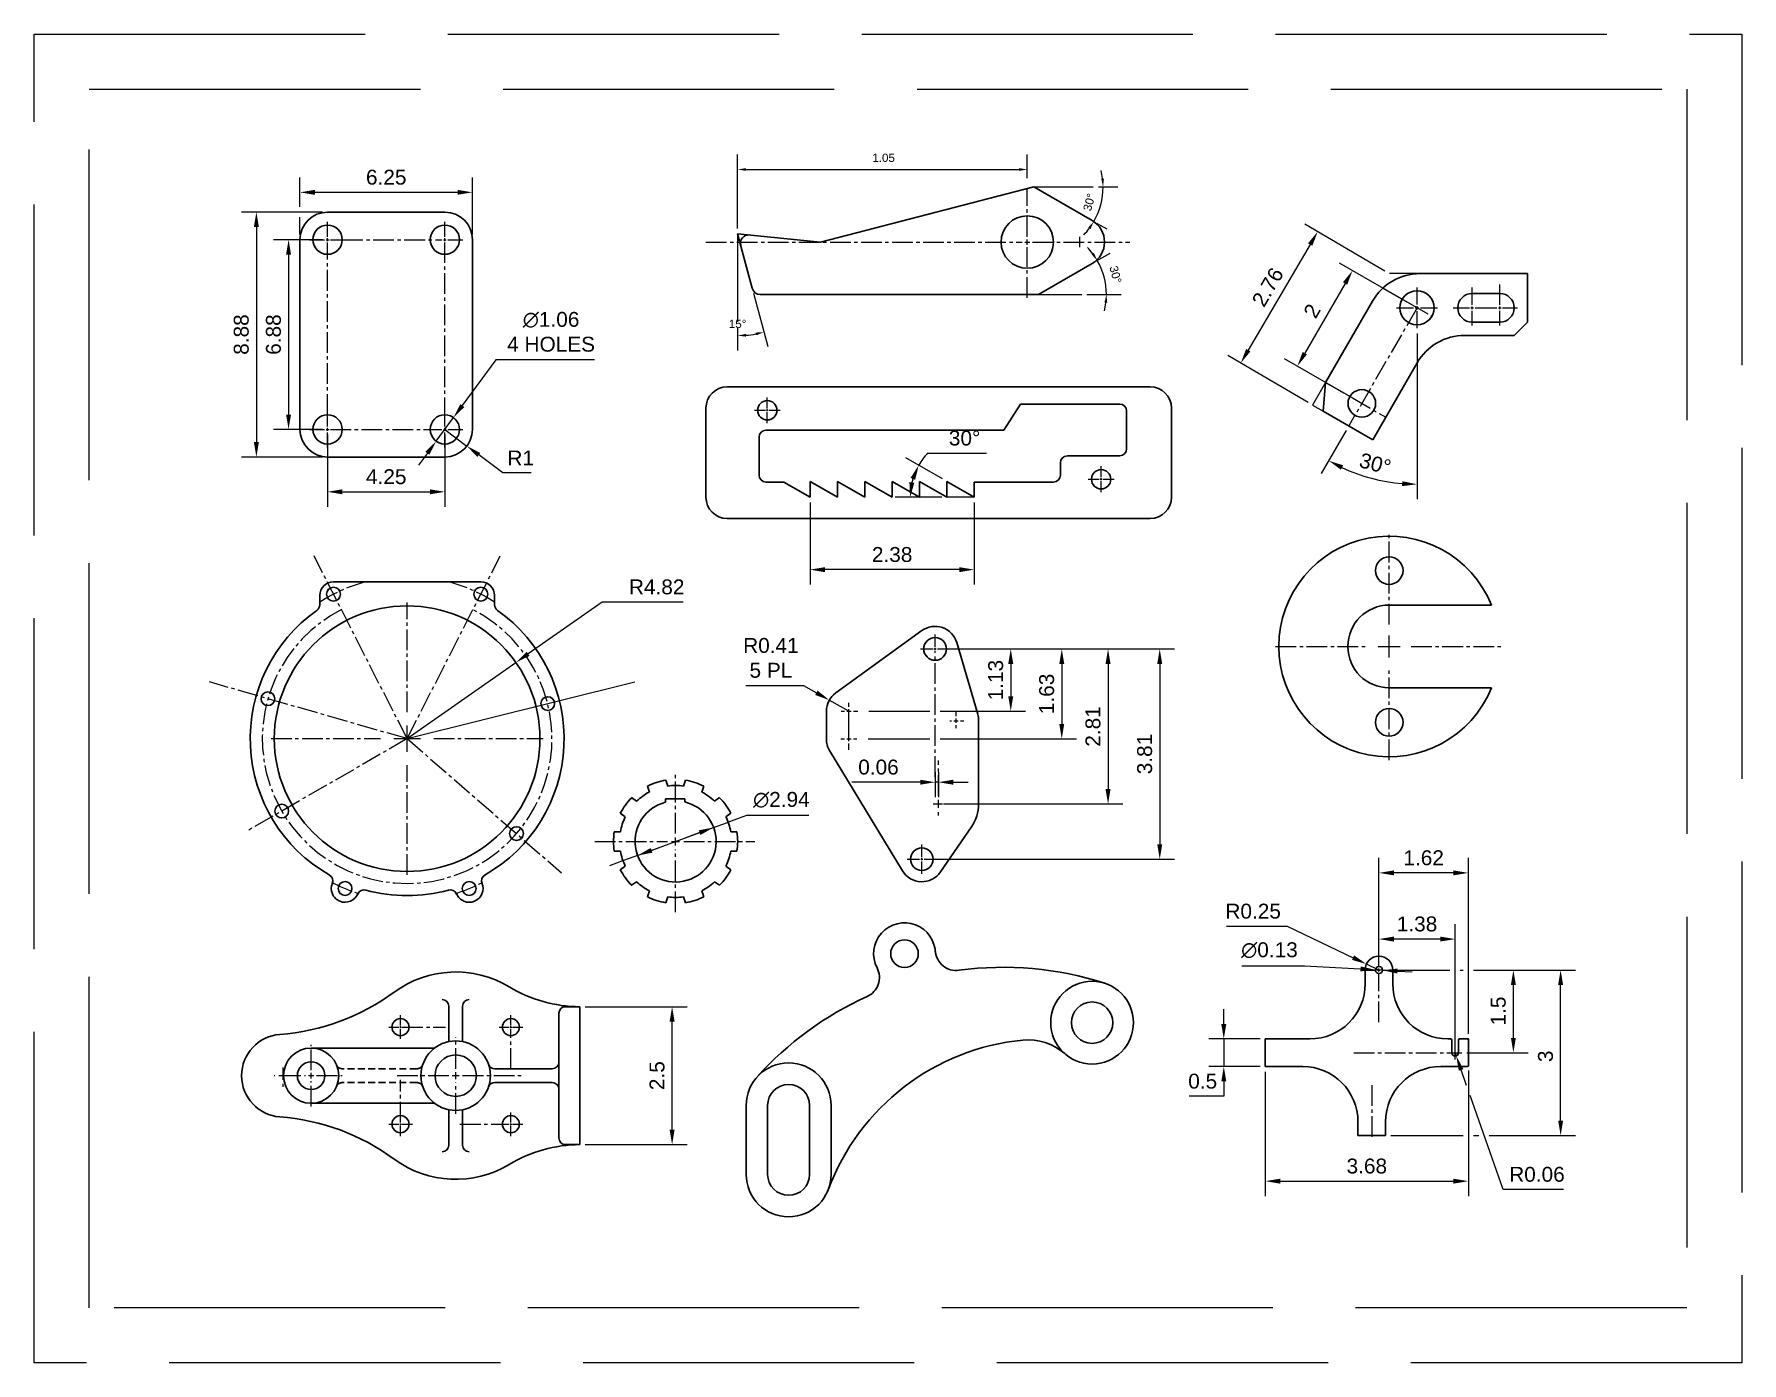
# Model space of a CAD drawing. Header units: millimetres. Extents: x -279.3 to -217.4, y 682.8 to 730.9.
import ezdxf

# ---------------------------------------------------------------- set-up
doc = ezdxf.new("R2010")
doc.units = ezdxf.units.MM
doc.header["$MEASUREMENT"] = 0
for name, pattern in [('ACAD_ISO02W100', [15, 12, -3]), ('CENTER2', [1.125, 0.75, -0.125, 0.125, -0.125]), ('DASHED2', [0.375, 0.25, -0.125])]:
    doc.linetypes.add(name, pattern=pattern)
doc.styles.get("Standard").update_dxf_attribs({"font": 'arial.ttf'})
doc.dimstyles.get("Standard").update_dxf_attribs({"dimscale": 3, "dimtxt": 0.18, "dimasz": 0.18, "dimexe": 0.18, "dimexo": 0.0625, "dimgap": 0.09, "dimtad": 1, "dimtoh": 1, "dimdsep": 46, "dimtxsty": 'Standard', "dimcen": 0.09, "dimadec": 0, "dimazin": 0, "dimtfac": 1, "dimtmove": 0, "dimatfit": 3, "dimfxl": 1, "dimtolj": 1, "dimtzin": 0, "dimarcsym": 0})

msp = doc.modelspace()

# ---------------------------------------------------------------- blocks, each defined once
blk = doc.blocks.new('*U1')
at = {"color": 0, "linetype": 'CENTER2', "transparency": 16777216}
for p, q in [((0, 0.1062), (0, 0.651)), ((-3.719, 0), (-0.1062, 0)), ((0.1062, 0), (0.651, 0)), ((0, -6.469), (0, -0.1062))]:
    blk.add_line(p, q, dxfattribs=at)
at = {"color": 0, "linetype": 'Continuous', "transparency": 16777216}
for p, q in [((-0.0531, 0), (0.0531, 0)), ((0, -0.0531), (0, 0.0531))]:
    blk.add_line(p, q, dxfattribs=at)
blk = doc.blocks.new('*U2')
at = {"color": 0, "linetype": 'CENTER2', "transparency": 16777216}
for p, q in [((0, 0.1062), (0, 0.651)), ((-0.651, 0), (-0.1062, 0)), ((0.1062, 0), (0.651, 0)), ((0, -6.349), (0, -0.1062))]:
    blk.add_line(p, q, dxfattribs=at)
at = {"color": 0, "linetype": 'Continuous', "transparency": 16777216}
for p, q in [((-0.0531, 0), (0.0531, 0)), ((0, -0.0531), (0, 0.0531))]:
    blk.add_line(p, q, dxfattribs=at)
blk = doc.blocks.new('*U3')
at = {"color": 0, "linetype": 'CENTER2', "transparency": 16777216}
for p, q in [((0, 0.1062), (0, 0.651)), ((-0.651, 0), (-0.1062, 0)), ((0.1062, 0), (3.719, 0)), ((0, -0.651), (0, -0.1062))]:
    blk.add_line(p, q, dxfattribs=at)
at = {"color": 0, "linetype": 'Continuous', "transparency": 16777216}
for p, q in [((-0.0531, 0), (0.0531, 0)), ((0, -0.0531), (0, 0.0531))]:
    blk.add_line(p, q, dxfattribs=at)
blk = doc.blocks.new('*U4')
at = {"color": 0, "linetype": 'CENTER2', "transparency": 16777216}
for p, q in [((0, 0.1062), (0, 0.651)), ((-0.651, 0), (-0.1062, 0)), ((0.1062, 0), (0.651, 0)), ((0, -0.651), (0, -0.1062))]:
    blk.add_line(p, q, dxfattribs=at)
at = {"color": 0, "linetype": 'Continuous', "transparency": 16777216}
for p, q in [((-0.0531, 0), (0.0531, 0)), ((0, -0.0531), (0, 0.0531))]:
    blk.add_line(p, q, dxfattribs=at)
blk = doc.blocks.new('*D5')
at = {"color": 0, "lineweight": -2, "transparency": 16777216}
for p, q in [((-269.683, 724.675), (-269.683, 725.744)), ((-263.433, 723.675), (-263.433, 725.744)), ((-269.143, 725.204), (-263.973, 725.204)), ((-269.683, 723.675), (-269.683, 724.3))]:
    blk.add_line(p, q, dxfattribs=at)
at = {"color": 0, "transparency": 16777216}
for points in [[(-269.143, 725.294), (-269.143, 725.114), (-269.683, 725.204)], [(-263.973, 725.294), (-263.973, 725.114), (-263.433, 725.204)]]:
    blk.add_solid(points, dxfattribs=at)
at = {"layer": 'Defpoints', "color": 0, "transparency": 16777216}
for p in [(-263.433, 725.204), (-269.683, 723.487), (-263.433, 723.487)]:
    blk.add_point(p, dxfattribs=at)
at = {"color": 0, "transparency": 16777216, "insert": (-266.558, 725.75), "char_height": 0.54, "attachment_point": 5}
blk.add_mtext('\\A1;6.25', dxfattribs=at)
blk = doc.blocks.new('*D6')
at = {"color": 0, "lineweight": -2, "transparency": 16777216}
for p, q in [((-268.87, 724.487), (-271.804, 724.487)), ((-271.264, 723.947), (-271.264, 716.147)), ((-268.87, 715.607), (-271.804, 715.607))]:
    blk.add_line(p, q, dxfattribs=at)
at = {"color": 0, "transparency": 16777216}
for points in [[(-271.354, 723.947), (-271.174, 723.947), (-271.264, 724.487)], [(-271.354, 716.147), (-271.174, 716.147), (-271.264, 715.607)]]:
    blk.add_solid(points, dxfattribs=at)
at = {"layer": 'Defpoints', "color": 0, "transparency": 16777216}
for p in [(-268.683, 724.487), (-271.264, 715.607), (-268.683, 715.607)]:
    blk.add_point(p, dxfattribs=at)
at = {"color": 0, "transparency": 16777216, "insert": (-271.81, 720.047), "char_height": 0.54, "attachment_point": 5, "rotation": 90}
blk.add_mtext('\\A1;8.88', dxfattribs=at)
blk = doc.blocks.new('*D7')
at = {"color": 0, "lineweight": -2, "transparency": 16777216}
for p, q in [((-268.87, 723.487), (-270.638, 723.487)), ((-270.098, 722.947), (-270.098, 717.147)), ((-268.87, 716.607), (-270.638, 716.607))]:
    blk.add_line(p, q, dxfattribs=at)
at = {"color": 0, "transparency": 16777216}
for points in [[(-270.188, 722.947), (-270.008, 722.947), (-270.098, 723.487)], [(-270.188, 717.147), (-270.008, 717.147), (-270.098, 716.607)]]:
    blk.add_solid(points, dxfattribs=at)
at = {"layer": 'Defpoints', "color": 0, "transparency": 16777216}
for p in [(-268.683, 723.487), (-270.098, 716.607), (-268.683, 716.607)]:
    blk.add_point(p, dxfattribs=at)
at = {"color": 0, "transparency": 16777216, "insert": (-270.644, 720.047), "char_height": 0.54, "attachment_point": 5, "rotation": 90}
blk.add_mtext('\\A1;6.88', dxfattribs=at)
blk = doc.blocks.new('*D8')
at = {"color": 0, "lineweight": -2, "transparency": 16777216}
for p, q in [((-268.683, 716.42), (-268.683, 713.806)), ((-264.433, 716.42), (-264.433, 713.806)), ((-268.143, 714.346), (-264.973, 714.346))]:
    blk.add_line(p, q, dxfattribs=at)
at = {"color": 0, "transparency": 16777216}
for points in [[(-268.143, 714.436), (-268.143, 714.256), (-268.683, 714.346)], [(-264.973, 714.436), (-264.973, 714.256), (-264.433, 714.346)]]:
    blk.add_solid(points, dxfattribs=at)
at = {"layer": 'Defpoints', "color": 0, "transparency": 16777216}
for p in [(-268.683, 716.607), (-264.433, 716.607), (-264.433, 714.346)]:
    blk.add_point(p, dxfattribs=at)
at = {"color": 0, "transparency": 16777216, "insert": (-266.558, 714.891), "char_height": 0.54, "attachment_point": 5}
blk.add_mtext('\\A1;4.25', dxfattribs=at)
blk = doc.blocks.new('*D9')
at = {"color": 0, "lineweight": -2, "transparency": 16777216}
for p, q in [((-262.58, 719.135), (-263.8, 717.471)), ((-259.013, 719.135), (-262.58, 719.135)), ((-264.747, 716.179), (-264.119, 717.035)), ((-265.066, 715.743), (-265.385, 715.308))]:
    blk.add_line(p, q, dxfattribs=at)
at = {"color": 0, "transparency": 16777216}
for points in [[(-263.872, 717.524), (-263.727, 717.418), (-264.119, 717.035)], [(-265.139, 715.797), (-264.994, 715.69), (-264.747, 716.179)]]:
    blk.add_solid(points, dxfattribs=at)
at = {"layer": 'Defpoints', "color": 0, "transparency": 16777216}
for p in [(-264.119, 717.035), (-264.747, 716.179)]:
    blk.add_point(p, dxfattribs=at)
at = {"color": 0, "transparency": 16777216, "insert": (-260.582, 720.144), "char_height": 0.54, "attachment_point": 5}
blk.add_mtext('\\A1;∅1.06\\P4 HOLES', dxfattribs=at)
blk = doc.blocks.new('*D10')
at = {"color": 0, "lineweight": -2, "transparency": 16777216}
for p, q in [((-264.433, 716.607), (-263.634, 716.006)), ((-262.337, 715.032), (-263.202, 715.682)), ((-261.3, 715.032), (-262.337, 715.032))]:
    blk.add_line(p, q, dxfattribs=at)
at = {"color": 0, "transparency": 16777216}
blk.add_solid([(-263.148, 715.754), (-263.256, 715.61), (-263.634, 716.006)], dxfattribs=at)
at = {"layer": 'Defpoints', "color": 0, "transparency": 16777216}
for p in [(-264.433, 716.607), (-263.634, 716.006)]:
    blk.add_point(p, dxfattribs=at)
at = {"color": 0, "transparency": 16777216, "insert": (-261.683, 715.573), "char_height": 0.54, "attachment_point": 5}
blk.add_mtext('\\A1;R1', dxfattribs=at)
blk = doc.blocks.new('*U11')
at = {"color": 0, "linetype": 'CENTER2', "transparency": 16777216}
for p, q in [((0, 0.19), (0, 1.931)), ((-11.651, 0), (-0.19, 0)), ((0.19, 0), (3.716, 0)), ((0, -2.02), (0, -0.19))]:
    blk.add_line(p, q, dxfattribs=at)
at = {"color": 0, "linetype": 'Continuous', "transparency": 16777216}
for p, q in [((-0.095, 0), (0.095, 0)), ((0, -0.095), (0, 0.095))]:
    blk.add_line(p, q, dxfattribs=at)
blk = doc.blocks.new('*D12')
at = {"color": 0, "lineweight": -2, "ltscale": 0.1, "transparency": 16777216}
for p, q in [((-253.821, 723.889), (-253.821, 726.572)), ((-243.321, 725.723), (-243.321, 726.572)), ((-253.521, 726.032), (-243.621, 726.032))]:
    blk.add_line(p, q, dxfattribs=at)
at = {"color": 0, "ltscale": 0.1, "transparency": 16777216}
for points in [[(-253.521, 726.082), (-253.521, 725.982), (-253.821, 726.032)], [(-243.621, 726.082), (-243.621, 725.982), (-243.321, 726.032)]]:
    blk.add_solid(points, dxfattribs=at)
at = {"layer": 'Defpoints', "color": 0, "ltscale": 0.1, "transparency": 16777216}
for p in [(-243.321, 726.032), (-243.321, 725.536), (-253.821, 723.701)]:
    blk.add_point(p, dxfattribs=at)
at = {"color": 0, "ltscale": 0.1, "transparency": 16777216, "insert": (-248.53, 726.455), "char_height": 0.3, "attachment_point": 5}
blk.add_mtext('\\A1;1.05', dxfattribs=at)
blk = doc.blocks.new('*D13')
at = {"color": 0, "lineweight": -2, "ltscale": 0.1, "transparency": 16777216}
for p, q in [((-253.243, 721.543), (-252.726, 719.614)), ((-253.821, 720.321), (-253.821, 719.469))]:
    blk.add_line(p, q, dxfattribs=at)
blk.add_arc((-253.821, 723.701), 3.692, 274.65682, 280.34318, dxfattribs=at)
at = {"color": 0, "ltscale": 0.1, "transparency": 16777216}
for points in [[(-253.519, 719.972), (-253.523, 720.072), (-253.821, 720.009)], [(-253.169, 720.118), (-253.147, 720.021), (-252.865, 720.135)]]:
    blk.add_solid(points, dxfattribs=at)
at = {"layer": 'Defpoints', "color": 0, "ltscale": 0.1, "transparency": 16777216}
for p in [(-253.821, 723.701), (-253.821, 723.701), (-253.291, 721.724), (-253.821, 720.509), (-253.18, 720.065)]:
    blk.add_point(p, dxfattribs=at)
at = {"color": 0, "ltscale": 0.1, "transparency": 16777216, "insert": (-253.821, 720.433), "char_height": 0.3, "attachment_point": 5}
blk.add_mtext('\\A1;15°', dxfattribs=at)
blk = doc.blocks.new('*U14')
at = {"color": 0, "linetype": 'CENTER2', "transparency": 16777216}
for p, q in [((-0.53, 0), (-0.082, 0)), ((0, 0.082), (0, 0.53)), ((0.082, 0), (0.53, 0)), ((0, -4.642), (0, -0.082))]:
    blk.add_line(p, q, dxfattribs=at)
at = {"color": 0, "linetype": 'Continuous', "transparency": 16777216}
for p, q in [((-0.041, 0), (0.041, 0)), ((0, -0.041), (0, 0.041))]:
    blk.add_line(p, q, dxfattribs=at)
blk = doc.blocks.new('*U15')
at = {"color": 0, "linetype": 'CENTER2', "transparency": 16777216}
for p, q in [((-0.53, 0), (-0.082, 0)), ((0, 0.082), (0, 0.53)), ((0.082, 0), (0.53, 0)), ((0, -0.53), (0, -0.082))]:
    blk.add_line(p, q, dxfattribs=at)
at = {"color": 0, "linetype": 'Continuous', "transparency": 16777216}
for p, q in [((-0.041, 0), (0.041, 0)), ((0, -0.041), (0, 0.041))]:
    blk.add_line(p, q, dxfattribs=at)
blk = doc.blocks.new('*U16')
at = {"color": 0, "linetype": 'CENTER2', "transparency": 16777216}
for p, q in [((-0.287, 0), (-0.164, 0)), ((0, 0.164), (0, 0.303)), ((0.164, 0), (0.315, 0)), ((0, -0.94), (0, -0.164))]:
    blk.add_line(p, q, dxfattribs=at)
at = {"color": 0, "linetype": 'Continuous', "transparency": 16777216}
for p, q in [((-0.082, 0), (0.082, 0)), ((0, -0.082), (0, 0.082))]:
    blk.add_line(p, q, dxfattribs=at)
blk = doc.blocks.new('*U17')
at = {"color": 0, "linetype": 'CENTER2', "transparency": 16777216}
for p, q in [((0, 0.164), (0, 0.94)), ((-0.3, 0), (-0.164, 0)), ((0.164, 0), (0.279, 0)), ((0, -0.396), (0, -0.164))]:
    blk.add_line(p, q, dxfattribs=at)
at = {"color": 0, "linetype": 'Continuous', "transparency": 16777216}
for p, q in [((-0.082, 0), (0.082, 0)), ((0, -0.082), (0, 0.082))]:
    blk.add_line(p, q, dxfattribs=at)
blk = doc.blocks.new('*U18')
at = {"color": 0, "linetype": 'CENTER2', "transparency": 16777216}
for p, q in [((0, 0.292), (0, 1.58)), ((-0.193, 0), (-0.146, 0)), ((0.292, 0), (0.554, 0)), ((0, -0.418), (0, -0.292))]:
    blk.add_line(p, q, dxfattribs=at)
at = {"color": 0, "linetype": 'Continuous', "transparency": 16777216}
for p, q in [((-0.146, 0), (0.146, 0)), ((0, -0.146), (0, 0.146))]:
    blk.add_line(p, q, dxfattribs=at)
blk = doc.blocks.new('*U19')
at = {"color": 0, "linetype": 'CENTER2', "transparency": 16777216}
for p, q in [((-0.227, 0), (-0.164, 0)), ((0, 0.164), (0, 0.317)), ((0.164, 0), (0.286, 0)), ((0, -0.271), (0, -0.164))]:
    blk.add_line(p, q, dxfattribs=at)
at = {"color": 0, "linetype": 'Continuous', "transparency": 16777216}
for p, q in [((-0.082, 0), (0.082, 0)), ((0, -0.082), (0, 0.082))]:
    blk.add_line(p, q, dxfattribs=at)
blk = doc.blocks.new('*D20')
at = {"color": 0, "lineweight": -2, "transparency": 16777216}
for p, q in [((-247.204, 703.816), (-249.687, 703.816)), ((-246.664, 704.179), (-246.664, 703.276)), ((-246.544, 703.816), (-246.664, 703.816)), ((-246.544, 704.179), (-246.544, 703.276)), ((-246.004, 703.816), (-245.464, 703.816))]:
    blk.add_line(p, q, dxfattribs=at)
at = {"color": 0, "transparency": 16777216}
for points in [[(-247.204, 703.906), (-247.204, 703.726), (-246.664, 703.816)], [(-246.004, 703.906), (-246.004, 703.726), (-246.544, 703.816)]]:
    blk.add_solid(points, dxfattribs=at)
at = {"layer": 'Defpoints', "color": 0, "transparency": 16777216}
for p in [(-246.664, 704.367), (-246.664, 703.816), (-246.544, 704.367)]:
    blk.add_point(p, dxfattribs=at)
at = {"color": 0, "transparency": 16777216, "insert": (-248.715, 704.361), "char_height": 0.54, "attachment_point": 5}
blk.add_mtext('\\A1;0.06', dxfattribs=at)
blk = doc.blocks.new('*D21')
at = {"color": 0, "lineweight": -2, "transparency": 16777216}
for p, q in [((-253.522, 707.325), (-251.437, 707.325)), ((-251.437, 707.325), (-250.967, 707.059)), ((-249.784, 706.387), (-250.497, 706.792))]:
    blk.add_line(p, q, dxfattribs=at)
at = {"color": 0, "transparency": 16777216}
blk.add_solid([(-250.923, 707.137), (-251.011, 706.981), (-250.497, 706.792)], dxfattribs=at)
at = {"layer": 'Defpoints', "color": 0, "transparency": 16777216}
for p in [(-250.497, 706.792), (-249.784, 706.387)]:
    blk.add_point(p, dxfattribs=at)
at = {"color": 0, "transparency": 16777216, "insert": (-252.614, 708.321), "char_height": 0.54, "attachment_point": 5}
blk.add_mtext('\\A1;R0.41\\P5 PL', dxfattribs=at)
blk = doc.blocks.new('*D22')
at = {"color": 0, "lineweight": -2, "transparency": 16777216}
for p, q in [((-240.745, 725.401), (-240.035, 725.401)), ((-240.809, 724.087), (-240.443, 723.876))]:
    blk.add_line(p, q, dxfattribs=at)
for start, end in [(6.85045, 13.7009), (330, 0), (316.2991, 323.14955)]:
    blk.add_arc((-243.085, 725.401), 2.511, start, end, dxfattribs=at)
at = {"color": 0, "transparency": 16777216}
for points in [[(-240.543, 725.704), (-240.642, 725.698), (-240.575, 725.401)], [(-241.118, 723.923), (-241.034, 723.868), (-240.911, 724.146)]]:
    blk.add_solid(points, dxfattribs=at)
at = {"layer": 'Defpoints', "color": 0, "transparency": 16777216}
for p in [(-243.085, 725.401), (-243.085, 725.401), (-240.933, 725.401), (-240.613, 724.966), (-240.971, 724.181)]:
    blk.add_point(p, dxfattribs=at)
at = {"color": 0, "transparency": 16777216, "insert": (-241.074, 724.843), "char_height": 0.3, "attachment_point": 5, "rotation": 74.47375}
blk.add_mtext('\\A1;30°', dxfattribs=at)
blk = doc.blocks.new('*D23')
at = {"color": 0, "lineweight": -2, "transparency": 16777216}
for p, q in [((-240.809, 722.716), (-240.317, 723)), ((-241.163, 721.501), (-239.915, 721.501))]:
    blk.add_line(p, q, dxfattribs=at)
for start, end in [(37.00054, 44.00109), (0, 30), (345.99891, 352.99946)]:
    blk.add_arc((-242.912, 721.501), 2.457, start, end, dxfattribs=at)
at = {"color": 0, "transparency": 16777216}
for points in [[(-240.908, 723.008), (-240.992, 722.952), (-240.784, 722.73)], [(-240.523, 721.205), (-240.423, 721.199), (-240.455, 721.501)]]:
    blk.add_solid(points, dxfattribs=at)
at = {"layer": 'Defpoints', "color": 0, "transparency": 16777216}
for p in [(-240.971, 722.622), (-240.603, 722.342), (-242.912, 721.501), (-242.912, 721.501), (-241.35, 721.501)]:
    blk.add_point(p, dxfattribs=at)
at = {"color": 0, "transparency": 16777216, "insert": (-240.124, 722.224), "char_height": 0.3, "attachment_point": 5, "rotation": 284.52971}
blk.add_mtext('\\A1;30°', dxfattribs=at)
blk = doc.blocks.new('*D24')
at = {"color": 0, "lineweight": -2, "transparency": 16777216}
for p, q in [((-246.477, 708.647), (-243.381, 708.647)), ((-243.921, 708.107), (-243.921, 706.927)), ((-249.059, 706.387), (-246.852, 706.387)), ((-246.477, 706.387), (-243.381, 706.387))]:
    blk.add_line(p, q, dxfattribs=at)
at = {"color": 0, "transparency": 16777216}
for points in [[(-244.011, 708.107), (-243.831, 708.107), (-243.921, 708.647)], [(-244.011, 706.927), (-243.831, 706.927), (-243.921, 706.387)]]:
    blk.add_solid(points, dxfattribs=at)
at = {"layer": 'Defpoints', "color": 0, "transparency": 16777216}
for p in [(-246.664, 708.647), (-249.246, 706.387), (-243.921, 706.387)]:
    blk.add_point(p, dxfattribs=at)
at = {"color": 0, "transparency": 16777216, "insert": (-244.466, 707.517), "char_height": 0.54, "attachment_point": 5, "rotation": 90}
blk.add_mtext('\\A1;1.13', dxfattribs=at)
blk = doc.blocks.new('*D25')
at = {"color": 0, "lineweight": -2, "transparency": 16777216}
for p, q in [((-246.477, 708.647), (-241.532, 708.647)), ((-242.072, 708.107), (-242.072, 705.927)), ((-249.086, 705.387), (-246.852, 705.387)), ((-246.477, 705.387), (-241.532, 705.387))]:
    blk.add_line(p, q, dxfattribs=at)
at = {"color": 0, "transparency": 16777216}
for points in [[(-242.162, 708.107), (-241.982, 708.107), (-242.072, 708.647)], [(-242.162, 705.927), (-241.982, 705.927), (-242.072, 705.387)]]:
    blk.add_solid(points, dxfattribs=at)
at = {"layer": 'Defpoints', "color": 0, "transparency": 16777216}
for p in [(-246.664, 708.647), (-249.274, 705.387), (-242.072, 705.387)]:
    blk.add_point(p, dxfattribs=at)
at = {"color": 0, "transparency": 16777216, "insert": (-242.618, 707.017), "char_height": 0.54, "attachment_point": 5, "rotation": 90}
blk.add_mtext('\\A1;1.63', dxfattribs=at)
blk = doc.blocks.new('*D26')
at = {"color": 0, "lineweight": -2, "transparency": 16777216}
for p, q in [((-246.477, 708.647), (-239.854, 708.647)), ((-240.394, 708.107), (-240.394, 703.567)), ((-246.357, 703.027), (-239.854, 703.027))]:
    blk.add_line(p, q, dxfattribs=at)
at = {"color": 0, "transparency": 16777216}
for points in [[(-240.484, 708.107), (-240.304, 708.107), (-240.394, 708.647)], [(-240.484, 703.567), (-240.304, 703.567), (-240.394, 703.027)]]:
    blk.add_solid(points, dxfattribs=at)
at = {"layer": 'Defpoints', "color": 0, "transparency": 16777216}
for p in [(-246.664, 708.647), (-246.544, 703.027), (-240.394, 703.027)]:
    blk.add_point(p, dxfattribs=at)
at = {"color": 0, "transparency": 16777216, "insert": (-240.939, 705.837), "char_height": 0.54, "attachment_point": 5, "rotation": 90}
blk.add_mtext('\\A1;2.81', dxfattribs=at)
blk = doc.blocks.new('*D27')
at = {"color": 0, "lineweight": -2, "transparency": 16777216}
for p, q in [((-246.477, 708.647), (-237.981, 708.647)), ((-238.521, 708.107), (-238.521, 701.567)), ((-246.957, 701.027), (-237.981, 701.027))]:
    blk.add_line(p, q, dxfattribs=at)
at = {"color": 0, "transparency": 16777216}
for points in [[(-238.611, 708.107), (-238.431, 708.107), (-238.521, 708.647)], [(-238.611, 701.567), (-238.431, 701.567), (-238.521, 701.027)]]:
    blk.add_solid(points, dxfattribs=at)
at = {"layer": 'Defpoints', "color": 0, "transparency": 16777216}
for p in [(-246.664, 708.647), (-247.144, 701.027), (-238.521, 701.027)]:
    blk.add_point(p, dxfattribs=at)
at = {"color": 0, "transparency": 16777216, "insert": (-239.066, 704.837), "char_height": 0.54, "attachment_point": 5, "rotation": 90}
blk.add_mtext('\\A1;3.81', dxfattribs=at)
blk = doc.blocks.new('*U28')
at = {"color": 0, "linetype": 'CENTER2', "transparency": 16777216}
for p, q in [((-0.47, 0), (-0.07, 0)), ((0, 0.07), (0, 0.47)), ((0.07, 0), (0.47, 0)), ((0, -0.47), (0, -0.07))]:
    blk.add_line(p, q, dxfattribs=at)
at = {"color": 0, "linetype": 'Continuous', "transparency": 16777216}
for p, q in [((-0.035, 0), (0.035, 0)), ((0, -0.035), (0, 0.035))]:
    blk.add_line(p, q, dxfattribs=at)
blk = doc.blocks.new('*U29')
at = {"color": 0, "linetype": 'CENTER2', "transparency": 16777216}
for p, q in [((-0.47, 0), (-0.07, 0)), ((0, 0.07), (0, 0.47)), ((0.07, 0), (0.47, 0)), ((0, -0.47), (0, -0.07))]:
    blk.add_line(p, q, dxfattribs=at)
at = {"color": 0, "linetype": 'Continuous', "transparency": 16777216}
for p, q in [((-0.035, 0), (0.035, 0)), ((0, -0.035), (0, 0.035))]:
    blk.add_line(p, q, dxfattribs=at)
blk = doc.blocks.new('*D30')
at = {"color": 0, "lineweight": -2, "transparency": 16777216}
for p, q in [((-246.399, 714.817), (-247.724, 715.582)), ((-246.933, 715.745), (-244.794, 715.745)), ((-246.424, 714.151), (-248.107, 714.151))]:
    blk.add_line(p, q, dxfattribs=at)
for start, end in [(136.64679, 150), (163.35321, 166.64679)]:
    blk.add_arc((-245.245, 714.151), 2.322, start, end, dxfattribs=at)
at = {"color": 0, "transparency": 16777216}
for points in [[(-247.552, 714.851), (-247.387, 714.78), (-247.256, 715.312)], [(-247.415, 714.676), (-247.594, 714.697), (-247.567, 714.151)]]:
    blk.add_solid(points, dxfattribs=at)
at = {"layer": 'Defpoints', "color": 0, "transparency": 16777216}
for p in [(-247.532, 714.554), (-246.236, 714.723), (-246.236, 714.151), (-245.245, 714.151), (-245.245, 714.151)]:
    blk.add_point(p, dxfattribs=at)
at = {"color": 0, "transparency": 16777216, "insert": (-245.594, 716.291), "char_height": 0.54, "attachment_point": 5}
blk.add_mtext('\\A1;30°', dxfattribs=at)
blk = doc.blocks.new('*D31')
at = {"color": 0, "lineweight": -2, "transparency": 16777216}
for p, q in [((-251.195, 713.963), (-251.195, 710.983)), ((-245.245, 713.963), (-245.245, 710.983)), ((-245.785, 711.523), (-250.655, 711.523))]:
    blk.add_line(p, q, dxfattribs=at)
at = {"color": 0, "transparency": 16777216}
for points in [[(-250.655, 711.613), (-250.655, 711.433), (-251.195, 711.523)], [(-245.785, 711.613), (-245.785, 711.433), (-245.245, 711.523)]]:
    blk.add_solid(points, dxfattribs=at)
at = {"layer": 'Defpoints', "color": 0, "transparency": 16777216}
for p in [(-251.195, 714.151), (-245.245, 714.151), (-251.195, 711.523)]:
    blk.add_point(p, dxfattribs=at)
at = {"color": 0, "transparency": 16777216, "insert": (-248.22, 712.069), "char_height": 0.54, "attachment_point": 5}
blk.add_mtext('\\A1;2.38', dxfattribs=at)
blk = doc.blocks.new('*D32')
at = {"color": 0, "lineweight": -2, "transparency": 16777216}
for p, q in [((-258.732, 710.349), (-261.414, 708.469)), ((-255.798, 710.349), (-258.732, 710.349)), ((-265.799, 705.395), (-261.856, 708.159))]:
    blk.add_line(p, q, dxfattribs=at)
at = {"color": 0, "transparency": 16777216}
blk.add_solid([(-261.465, 708.543), (-261.362, 708.396), (-261.856, 708.159)], dxfattribs=at)
at = {"layer": 'Defpoints', "color": 0, "transparency": 16777216}
for p in [(-261.856, 708.159), (-265.799, 705.395)]:
    blk.add_point(p, dxfattribs=at)
at = {"color": 0, "transparency": 16777216, "insert": (-256.755, 710.895), "char_height": 0.54, "attachment_point": 5}
blk.add_mtext('\\A1;R4.82', dxfattribs=at)
blk = doc.blocks.new('*U33')
at = {"color": 0, "linetype": 'CENTER2', "transparency": 16777216}
for p, q in [((0, 0.963), (0, 4.935)), ((-4.935, 0), (-0.963, 0)), ((0.963, 0), (4.935, 0)), ((0, -4.935), (0, -0.963))]:
    blk.add_line(p, q, dxfattribs=at)
at = {"color": 0, "linetype": 'Continuous', "transparency": 16777216}
for p, q in [((-0.4815, 0), (0.4815, 0)), ((0, -0.4815), (0, 0.4815))]:
    blk.add_line(p, q, dxfattribs=at)
blk = doc.blocks.new('*U34')
at = {"color": 7, "lineweight": 30}
for p, q in [((-0.125, 0.35), (0.098, 0.35)), ((-0.125, -0.35), (0.098, -0.35))]:
    blk.add_line(p, q, dxfattribs=at)
blk.add_arc((-2.125, 0), 2.25, 351.05098, 8.94902, dxfattribs=at)
blk = doc.blocks.new('*U35')
at = {"color": 0, "linetype": 'ByBlock', "lineweight": -2, "transparency": 16777216}
for p, rotation in [((-191.682, 720.936), 108), ((-190.368, 720.936), 72), ((-192.744, 720.164), 144), ((-189.306, 720.164), 35.99999999999997), ((-193.15, 718.915), 180), ((-192.744, 717.667), 215.9999999999999), ((-189.306, 717.667), 323.9999999999999), ((-191.682, 716.895), 251.9999999999999), ((-190.368, 716.895), 287.9999999999999)]:
    blk.add_blockref('*U34', p, dxfattribs=dict(at, rotation=rotation))
blk.add_blockref('*U34', (-188.9, 718.915), dxfattribs=at)
blk = doc.blocks.new('*U36')
at = {"color": 0, "linetype": 'CENTER2', "transparency": 16777216}
for p, q in [((0, 0.294), (0, 2.472)), ((-2.932, 0), (-0.294, 0)), ((0.294, 0), (2.867, 0)), ((0, -2.561), (0, -0.294))]:
    blk.add_line(p, q, dxfattribs=at)
at = {"color": 0, "linetype": 'Continuous', "transparency": 16777216}
for p, q in [((-0.147, 0), (0.147, 0)), ((0, -0.147), (0, 0.147))]:
    blk.add_line(p, q, dxfattribs=at)
blk = doc.blocks.new('*D37')
at = {"color": 0, "lineweight": -2, "transparency": 16777216}
for p, q in [((-253.498, 702.614), (-254.183, 702.361)), ((-251.24, 702.614), (-253.498, 702.614)), ((-257.448, 701.159), (-254.69, 702.175)), ((-255.196, 701.988), (-255.703, 701.802)), ((-254.69, 702.175), (-254.183, 702.361)), ((-256.942, 701.345), (-256.435, 701.532)), ((-257.955, 700.972), (-258.462, 700.785)), ((-257.448, 701.159), (-257.955, 700.972))]:
    blk.add_line(p, q, dxfattribs=at)
at = {"color": 0, "transparency": 16777216}
for points in [[(-255.227, 702.073), (-255.165, 701.904), (-254.69, 702.175)], [(-256.973, 701.43), (-256.911, 701.261), (-257.448, 701.159)]]:
    blk.add_solid(points, dxfattribs=at)
at = {"layer": 'Defpoints', "color": 0, "transparency": 16777216}
for p in [(-254.69, 702.175), (-257.448, 701.159)]:
    blk.add_point(p, dxfattribs=at)
at = {"color": 0, "transparency": 16777216, "insert": (-252.234, 703.175), "char_height": 0.54, "attachment_point": 5}
blk.add_mtext('\\A1;∅2.94', dxfattribs=at)
blk = doc.blocks.new('*U38')
at = {"color": 0, "linetype": 'CENTER2', "transparency": 16777216}
for p, q in [((0, 0.124), (0, 0.74)), ((-0.74, 0), (-0.124, 0)), ((0.124, 0), (0.74, 0)), ((0, -0.74), (0, -0.124))]:
    blk.add_line(p, q, dxfattribs=at)
at = {"color": 0, "linetype": 'Continuous', "transparency": 16777216}
for p, q in [((-0.062, 0), (0.062, 0)), ((0, -0.062), (0, 0.062))]:
    blk.add_line(p, q, dxfattribs=at)
blk = doc.blocks.new('*U39')
at = {"color": 0, "linetype": 'CENTER2', "transparency": 16777216}
for p, q in [((0, 0.104), (0, 0.74)), ((-0.69, 0), (-0.104, 0)), ((0.104, 0), (0.64, 0)), ((0, -0.64), (0, -0.104))]:
    blk.add_line(p, q, dxfattribs=at)
at = {"color": 0, "linetype": 'Continuous', "transparency": 16777216}
for p, q in [((-0.052, 0), (0.052, 0)), ((0, -0.052), (0, 0.052))]:
    blk.add_line(p, q, dxfattribs=at)
blk = doc.blocks.new('*U40')
at = {"color": 0, "linetype": 'CENTER2', "transparency": 16777216}
for p, q in [((0, 0.104), (0, 0.842)), ((-0.64, 0), (-0.104, 0)), ((0.104, 0), (0.64, 0)), ((0, -0.64), (0, -0.104))]:
    blk.add_line(p, q, dxfattribs=at)
at = {"color": 0, "linetype": 'Continuous', "transparency": 16777216}
for p, q in [((-0.052, 0), (0.052, 0)), ((0, -0.052), (0, 0.052))]:
    blk.add_line(p, q, dxfattribs=at)
blk = doc.blocks.new('*D41')
at = {"color": 0, "lineweight": -2, "transparency": 16777216}
for p, q in [((-229.358, 721.11), (-232.001, 722.637)), ((-231.803, 721.899), (-233.263, 719.37)), ((-231.358, 717.646), (-234.001, 719.172))]:
    blk.add_line(p, q, dxfattribs=at)
at = {"color": 0, "transparency": 16777216}
for points in [[(-231.881, 721.944), (-231.726, 721.854), (-231.533, 722.367)], [(-233.341, 719.415), (-233.186, 719.325), (-233.533, 718.902)]]:
    blk.add_solid(points, dxfattribs=at)
at = {"layer": 'Defpoints', "color": 0, "transparency": 16777216}
for p in [(-229.195, 721.017), (-233.533, 718.902), (-231.195, 717.552)]:
    blk.add_point(p, dxfattribs=at)
at = {"color": 0, "transparency": 16777216, "insert": (-233.002, 720.905), "char_height": 0.54, "attachment_point": 5, "rotation": 60}
blk.add_mtext('\\A1;2', dxfattribs=at)
blk = doc.blocks.new('*D42')
at = {"color": 0, "lineweight": -2, "transparency": 16777216}
for p, q in [((-230.357, 722.351), (-233.26, 724.051)), ((-233.067, 723.313), (-235.311, 719.481)), ((-233.146, 717.588), (-236.05, 719.288))]:
    blk.add_line(p, q, dxfattribs=at)
at = {"color": 0, "transparency": 16777216}
for points in [[(-233.145, 723.358), (-232.99, 723.267), (-232.794, 723.779)], [(-235.389, 719.527), (-235.233, 719.436), (-235.584, 719.015)]]:
    blk.add_solid(points, dxfattribs=at)
at = {"layer": 'Defpoints', "color": 0, "transparency": 16777216}
for p in [(-230.195, 722.257), (-235.584, 719.015), (-232.985, 717.493)]:
    blk.add_point(p, dxfattribs=at)
at = {"color": 0, "transparency": 16777216, "insert": (-234.604, 721.768), "char_height": 0.54, "attachment_point": 5, "rotation": 59.64736}
blk.add_mtext('\\A1;2.76', dxfattribs=at)
blk = doc.blocks.new('*D43')
at = {"color": 0, "lineweight": -2, "transparency": 16777216}
for p, q in [((-229.195, 720.089), (-229.195, 714.078)), ((-231.762, 716.571), (-232.664, 715.008))]:
    blk.add_line(p, q, dxfattribs=at)
blk.add_arc((-229.195, 721.017), 6.398, 244.83698, 265.16302, dxfattribs=at)
at = {"color": 0, "transparency": 16777216}
for points in [[(-231.957, 715.146), (-231.874, 715.305), (-232.394, 715.475)], [(-229.731, 714.731), (-229.738, 714.551), (-229.195, 714.618)]]:
    blk.add_solid(points, dxfattribs=at)
at = {"layer": 'Defpoints', "color": 0, "transparency": 16777216}
for p in [(-229.195, 721.017), (-229.195, 720.893), (-229.195, 720.277), (-231.668, 716.733), (-231.384, 715.004)]:
    blk.add_point(p, dxfattribs=at)
at = {"color": 0, "transparency": 16777216, "insert": (-230.71, 715.363), "char_height": 0.54, "attachment_point": 5, "rotation": 345}
blk.add_mtext('\\A1;30°', dxfattribs=at)
blk = doc.blocks.new('*U44')
at = {"color": 0, "linetype": 'CENTER2', "transparency": 16777216}
for p, q in [((0, 0.8), (0, 4.12)), ((-4.12, 0), (-0.8, 0)), ((0.8, 0), (4.12, 0)), ((0, -4.12), (0, -0.8))]:
    blk.add_line(p, q, dxfattribs=at)
at = {"color": 0, "linetype": 'Continuous', "transparency": 16777216}
for p, q in [((-0.4, 0), (0.4, 0)), ((0, -0.4), (0, 0.4))]:
    blk.add_line(p, q, dxfattribs=at)
blk = doc.blocks.new('*U45')
at = {"color": 0, "linetype": 'CENTER2', "transparency": 16777216}
for p, q in [((0, 0.1), (0, 0.62)), ((-0.62, 0), (-0.1, 0)), ((0.1, 0), (0.62, 0)), ((0, -1.896), (0, -0.1))]:
    blk.add_line(p, q, dxfattribs=at)
at = {"color": 0, "linetype": 'Continuous', "transparency": 16777216}
for p, q in [((-0.05, 0), (0.05, 0)), ((0, -0.05), (0, 0.05))]:
    blk.add_line(p, q, dxfattribs=at)
blk = doc.blocks.new('*U46')
at = {"color": 0, "linetype": 'CENTER2', "transparency": 16777216}
for p, q in [((-3.671, 0), (-0.024, 0)), ((0, 0.024), (0, 0.24)), ((0.024, 0), (0.24, 0)), ((0, -0.24), (0, -0.024))]:
    blk.add_line(p, q, dxfattribs=at)
at = {"color": 0, "linetype": 'Continuous', "transparency": 16777216}
for p, q in [((-0.012, 0), (0.012, 0)), ((0, -0.012), (0, 0.012))]:
    blk.add_line(p, q, dxfattribs=at)
blk = doc.blocks.new('*U47')
at = {"color": 0, "linetype": 'CENTER2', "transparency": 16777216}
blk.add_line((0, 1.573), (0, -0.37), dxfattribs=at)
blk = doc.blocks.new('*D48')
at = {"color": 0, "lineweight": -2, "transparency": 16777216}
for p, q in [((-230.575, 697.195), (-230.575, 698.668)), ((-227.815, 694.195), (-227.815, 698.668)), ((-228.355, 698.128), (-230.035, 698.128))]:
    blk.add_line(p, q, dxfattribs=at)
at = {"color": 0, "transparency": 16777216}
for points in [[(-230.035, 698.218), (-230.035, 698.038), (-230.575, 698.128)], [(-228.355, 698.218), (-228.355, 698.038), (-227.815, 698.128)]]:
    blk.add_solid(points, dxfattribs=at)
at = {"layer": 'Defpoints', "color": 0, "transparency": 16777216}
for p in [(-230.575, 698.128), (-230.575, 697.007), (-227.815, 694.007)]:
    blk.add_point(p, dxfattribs=at)
at = {"color": 0, "transparency": 16777216, "insert": (-229.195, 698.673), "char_height": 0.54, "attachment_point": 5}
blk.add_mtext('\\A1;1.38', dxfattribs=at)
blk = doc.blocks.new('*D49')
at = {"color": 0, "lineweight": -2, "transparency": 16777216}
for p, q in [((-230.575, 697.195), (-230.575, 701.068)), ((-227.335, 694.695), (-227.335, 701.068)), ((-227.875, 700.528), (-230.035, 700.528))]:
    blk.add_line(p, q, dxfattribs=at)
at = {"color": 0, "transparency": 16777216}
for points in [[(-230.035, 700.618), (-230.035, 700.438), (-230.575, 700.528)], [(-227.875, 700.618), (-227.875, 700.438), (-227.335, 700.528)]]:
    blk.add_solid(points, dxfattribs=at)
at = {"layer": 'Defpoints', "color": 0, "transparency": 16777216}
for p in [(-230.575, 700.528), (-230.575, 697.007), (-227.335, 694.507)]:
    blk.add_point(p, dxfattribs=at)
at = {"color": 0, "transparency": 16777216, "insert": (-228.955, 701.073), "char_height": 0.54, "attachment_point": 5}
blk.add_mtext('\\A1;1.62', dxfattribs=at)
blk = doc.blocks.new('*D50')
at = {"color": 0, "lineweight": -2, "transparency": 16777216}
for p, q in [((-236.199, 695.047), (-236.199, 695.587)), ((-234.882, 694.507), (-236.739, 694.507)), ((-236.199, 694.507), (-236.199, 693.507)), ((-234.882, 693.507), (-236.739, 693.507)), ((-236.199, 692.967), (-236.199, 692.427)), ((-236.199, 692.427), (-237.456, 692.427))]:
    blk.add_line(p, q, dxfattribs=at)
at = {"color": 0, "transparency": 16777216}
for points in [[(-236.289, 695.047), (-236.109, 695.047), (-236.199, 694.507)], [(-236.289, 692.967), (-236.109, 692.967), (-236.199, 693.507)]]:
    blk.add_solid(points, dxfattribs=at)
at = {"layer": 'Defpoints', "color": 0, "transparency": 16777216}
for p in [(-234.695, 694.507), (-236.199, 693.507), (-234.695, 693.507)]:
    blk.add_point(p, dxfattribs=at)
at = {"color": 0, "transparency": 16777216, "insert": (-236.963, 692.973), "char_height": 0.54, "attachment_point": 5}
blk.add_mtext('\\A1;0.5', dxfattribs=at)
blk = doc.blocks.new('*D51')
at = {"color": 0, "lineweight": -2, "transparency": 16777216}
for p, q in [((-234.695, 693.32), (-234.695, 688.811)), ((-227.335, 693.36), (-227.335, 688.811)), ((-234.155, 689.351), (-227.875, 689.351))]:
    blk.add_line(p, q, dxfattribs=at)
at = {"color": 0, "transparency": 16777216}
for points in [[(-234.155, 689.441), (-234.155, 689.261), (-234.695, 689.351)], [(-227.875, 689.441), (-227.875, 689.261), (-227.335, 689.351)]]:
    blk.add_solid(points, dxfattribs=at)
at = {"layer": 'Defpoints', "color": 0, "transparency": 16777216}
for p in [(-234.695, 693.507), (-227.335, 693.547), (-227.335, 689.351)]:
    blk.add_point(p, dxfattribs=at)
at = {"color": 0, "transparency": 16777216, "insert": (-231.015, 689.896), "char_height": 0.54, "attachment_point": 5}
blk.add_mtext('\\A1;3.68', dxfattribs=at)
blk = doc.blocks.new('*D52')
at = {"color": 0, "lineweight": -2, "transparency": 16777216}
for p, q in [((-230.387, 697.007), (-228.002, 697.007)), ((-227.627, 697.007), (-227.522, 697.007)), ((-227.147, 697.007), (-223.45, 697.007)), ((-223.99, 691.547), (-223.99, 696.467)), ((-230.147, 691.007), (-227.522, 691.007)), ((-227.147, 691.007), (-226.951, 691.007)), ((-226.576, 691.007), (-223.45, 691.007))]:
    blk.add_line(p, q, dxfattribs=at)
at = {"color": 0, "transparency": 16777216}
for points in [[(-224.08, 696.467), (-223.9, 696.467), (-223.99, 697.007)], [(-224.08, 691.547), (-223.9, 691.547), (-223.99, 691.007)]]:
    blk.add_solid(points, dxfattribs=at)
at = {"layer": 'Defpoints', "color": 0, "transparency": 16777216}
for p in [(-230.575, 697.007), (-223.99, 697.007), (-230.335, 691.007)]:
    blk.add_point(p, dxfattribs=at)
at = {"color": 0, "transparency": 16777216, "insert": (-224.536, 693.878), "char_height": 0.54, "attachment_point": 5, "rotation": 90}
blk.add_mtext('\\A1;3', dxfattribs=at)
blk = doc.blocks.new('*D53')
at = {"color": 0, "lineweight": -2, "transparency": 16777216}
for p, q in [((-230.387, 697.007), (-228.002, 697.007)), ((-227.627, 697.007), (-227.522, 697.007)), ((-227.147, 697.007), (-225.162, 697.007)), ((-225.702, 694.547), (-225.702, 696.467)), ((-227.387, 694.007), (-225.162, 694.007))]:
    blk.add_line(p, q, dxfattribs=at)
at = {"color": 0, "transparency": 16777216}
for points in [[(-225.792, 696.467), (-225.612, 696.467), (-225.702, 697.007)], [(-225.792, 694.547), (-225.612, 694.547), (-225.702, 694.007)]]:
    blk.add_solid(points, dxfattribs=at)
at = {"layer": 'Defpoints', "color": 0, "transparency": 16777216}
for p in [(-230.575, 697.007), (-225.702, 697.007), (-227.575, 694.007)]:
    blk.add_point(p, dxfattribs=at)
at = {"color": 0, "transparency": 16777216, "insert": (-226.248, 695.519), "char_height": 0.54, "attachment_point": 5, "rotation": 90}
blk.add_mtext('\\A1;1.5', dxfattribs=at)
blk = doc.blocks.new('*D54')
at = {"color": 0, "lineweight": -2, "transparency": 16777216}
for p, q in [((-227.815, 694.007), (-227.775, 693.894)), ((-227.397, 692.814), (-227.597, 693.385)), ((-226.078, 689.051), (-227.273, 692.461)), ((-223.889, 689.051), (-226.078, 689.051))]:
    blk.add_line(p, q, dxfattribs=at)
at = {"color": 0, "transparency": 16777216}
blk.add_solid([(-227.512, 693.414), (-227.681, 693.355), (-227.775, 693.894)], dxfattribs=at)
at = {"layer": 'Defpoints', "color": 0, "transparency": 16777216}
for p in [(-227.815, 694.007), (-227.775, 693.894)]:
    blk.add_point(p, dxfattribs=at)
at = {"color": 0, "transparency": 16777216, "insert": (-224.848, 689.596), "char_height": 0.54, "attachment_point": 5}
blk.add_mtext('\\A1;R0.06', dxfattribs=at)
blk = doc.blocks.new('*D55')
at = {"color": 0, "lineweight": -2, "transparency": 16777216}
for p, q in [((-236.097, 698.592), (-233.904, 698.592)), ((-233.904, 698.592), (-231.514, 697.454)), ((-230.575, 697.007), (-231.026, 697.222))]:
    blk.add_line(p, q, dxfattribs=at)
at = {"color": 0, "transparency": 16777216}
blk.add_solid([(-231.475, 697.536), (-231.552, 697.373), (-231.026, 697.222)], dxfattribs=at)
at = {"layer": 'Defpoints', "color": 0, "transparency": 16777216}
for p in [(-231.026, 697.222), (-230.575, 697.007)]:
    blk.add_point(p, dxfattribs=at)
at = {"color": 0, "transparency": 16777216, "insert": (-235.135, 699.138), "char_height": 0.54, "attachment_point": 5}
blk.add_mtext('\\A1;R0.25', dxfattribs=at)
blk = doc.blocks.new('*D56')
at = {"color": 0, "lineweight": -2, "transparency": 16777216}
for p, q in [((-235.54, 697.162), (-233.279, 697.162)), ((-233.279, 697.162), (-231.244, 697.046)), ((-230.445, 697), (-230.705, 697.015)), ((-229.906, 696.969), (-229.367, 696.938))]:
    blk.add_line(p, q, dxfattribs=at)
at = {"color": 0, "transparency": 16777216}
for points in [[(-231.239, 697.135), (-231.249, 696.956), (-230.705, 697.015)], [(-229.901, 697.059), (-229.911, 696.879), (-230.445, 697)]]:
    blk.add_solid(points, dxfattribs=at)
at = {"layer": 'Defpoints', "color": 0, "transparency": 16777216}
for p in [(-230.705, 697.015), (-230.445, 697)]:
    blk.add_point(p, dxfattribs=at)
at = {"color": 0, "transparency": 16777216, "insert": (-234.544, 697.723), "char_height": 0.54, "attachment_point": 5}
blk.add_mtext('\\A1;∅0.13', dxfattribs=at)
blk = doc.blocks.new('*D58')
at = {"color": 0, "lineweight": -2, "transparency": 16777216}
for p, q in [((-259.352, 695.676), (-255.655, 695.676)), ((-256.195, 691.216), (-256.195, 695.136)), ((-259.352, 690.676), (-255.655, 690.676))]:
    blk.add_line(p, q, dxfattribs=at)
at = {"color": 0, "transparency": 16777216}
for points in [[(-256.285, 695.136), (-256.105, 695.136), (-256.195, 695.676)], [(-256.285, 691.216), (-256.105, 691.216), (-256.195, 690.676)]]:
    blk.add_solid(points, dxfattribs=at)
at = {"layer": 'Defpoints', "color": 0, "transparency": 16777216}
for p in [(-259.539, 695.676), (-256.195, 695.676), (-259.539, 690.676)]:
    blk.add_point(p, dxfattribs=at)
at = {"color": 0, "transparency": 16777216, "insert": (-256.74, 693.176), "char_height": 0.54, "attachment_point": 5, "rotation": 90}
blk.add_mtext('\\A1;2.5', dxfattribs=at)
blk = doc.blocks.new('*U59')
at = {"color": 0, "linetype": 'CENTER2', "transparency": 16777216}
for p, q in [((0, 0.252), (0, 1.38)), ((-2.12, 0), (-0.252, 0)), ((0.252, 0), (2.483, 0)), ((0, -1.38), (0, -0.252))]:
    blk.add_line(p, q, dxfattribs=at)
at = {"color": 0, "linetype": 'Continuous', "transparency": 16777216}
for p, q in [((-0.126, 0), (0.126, 0)), ((0, -0.126), (0, 0.126))]:
    blk.add_line(p, q, dxfattribs=at)
blk = doc.blocks.new('*U60')
at = {"color": 0, "linetype": 'CENTER2', "transparency": 16777216}
for p, q in [((0, 0.2), (0, 1.12)), ((-1.12, 0), (-0.2, 0)), ((0.2, 0), (1.12, 0)), ((0, -1.12), (0, -0.2))]:
    blk.add_line(p, q, dxfattribs=at)
at = {"color": 0, "linetype": 'Continuous', "transparency": 16777216}
for p, q in [((-0.1, 0), (0.1, 0)), ((0, -0.1), (0, 0.1))]:
    blk.add_line(p, q, dxfattribs=at)
blk = doc.blocks.new('*U61')
at = {"color": 0, "linetype": 'CENTER2', "transparency": 16777216}
for p, q in [((-0.316, 0), (-0.3, 0)), ((0, 0.15), (0, 0.294)), ((0.15, 0), (0.195, 0)), ((0, -0.401), (0, -0.3))]:
    blk.add_line(p, q, dxfattribs=at)
at = {"color": 0, "linetype": 'Continuous', "transparency": 16777216}
for p, q in [((-0.15, 0), (0.15, 0)), ((0, -0.15), (0, 0.15))]:
    blk.add_line(p, q, dxfattribs=at)
blk = doc.blocks.new('*U62')
at = {"color": 0, "linetype": 'CENTER2', "transparency": 16777216}
for p, q in [((-1.845, 0), (-0.062, 0)), ((0, 0.062), (0, 0.43)), ((0.062, 0), (0.43, 0)), ((0, -0.43), (0, -0.062))]:
    blk.add_line(p, q, dxfattribs=at)
at = {"color": 0, "linetype": 'Continuous', "transparency": 16777216}
for p, q in [((-0.031, 0), (0.031, 0)), ((0, -0.031), (0, 0.031))]:
    blk.add_line(p, q, dxfattribs=at)
blk = doc.blocks.new('*U63')
at = {"color": 0, "linetype": 'CENTER2', "transparency": 16777216}
for p, q in [((-0.43, 0), (-0.062, 0)), ((0, 0.062), (0, 0.43)), ((0.062, 0), (0.43, 0)), ((0, -1.516), (0, -0.062))]:
    blk.add_line(p, q, dxfattribs=at)
at = {"color": 0, "linetype": 'Continuous', "transparency": 16777216}
for p, q in [((-0.031, 0), (0.031, 0)), ((0, -0.031), (0, 0.031))]:
    blk.add_line(p, q, dxfattribs=at)
blk = doc.blocks.new('*U64')
at = {"color": 0, "linetype": 'CENTER2', "transparency": 16777216}
for p, q in [((-0.43, 0), (-0.062, 0)), ((0, 0.062), (0, 0.43)), ((0.062, 0), (1.634, 0)), ((0, -0.43), (0, -0.062))]:
    blk.add_line(p, q, dxfattribs=at)
at = {"color": 0, "linetype": 'Continuous', "transparency": 16777216}
for p, q in [((-0.031, 0), (0.031, 0)), ((0, -0.031), (0, 0.031))]:
    blk.add_line(p, q, dxfattribs=at)
blk = doc.blocks.new('*U65')
at = {"color": 0, "linetype": 'CENTER2', "transparency": 16777216}
for p, q in [((0, 0.062), (0, 1.605)), ((-0.43, 0), (-0.062, 0)), ((0.062, 0), (0.43, 0)), ((0, -0.43), (0, -0.062))]:
    blk.add_line(p, q, dxfattribs=at)
at = {"color": 0, "linetype": 'Continuous', "transparency": 16777216}
for p, q in [((-0.031, 0), (0.031, 0)), ((0, -0.031), (0, 0.031))]:
    blk.add_line(p, q, dxfattribs=at)

# ---------------------------------------------------------------- dimensions: what is measured, and where the dimension line sits
at = {"color": 4}
for base, p1, p2, override, picture, middle in [((-263.433, 725.204), (-269.683, 723.487), (-263.433, 723.487), {"dimpost": '\\X'}, '*D5', (-266.558, 725.75)), ((-264.433, 714.346), (-268.683, 716.607), (-264.433, 716.607), {"dimpost": '\\X'}, '*D8', (-266.558, 714.891)), ((-251.195, 711.523), (-245.245, 714.151), (-251.195, 714.151), {"dimlfac": 0.4, "dimpost": '\\X'}, '*D31', (-248.22, 712.069)), ((-246.664, 703.816), (-246.544, 704.367), (-246.664, 704.367), {"dimlfac": 0.5, "dimpost": '\\X'}, '*D20', (-248.715, 704.361)), ((-230.575, 700.528), (-227.335, 694.507), (-230.575, 697.007), {"dimlfac": 0.5, "dimpost": '\\X'}, '*D49', (-228.955, 701.073)), ((-230.575, 698.128), (-227.815, 694.007), (-230.575, 697.007), {"dimlfac": 0.5, "dimpost": '\\X'}, '*D48', (-229.195, 698.673))]:
    dim = msp.add_linear_dim(base=base, p1=p1, p2=p2, dimstyle='Standard', override=override, dxfattribs=at)
    dim.commit()
    dim.dimension.update_dxf_attribs({"geometry": picture, "text_midpoint": middle})
at = {"color": 4, "ltscale": 0.1}
dim = msp.add_linear_dim(base=(-243.321, 726.032), p1=(-253.821, 723.701), p2=(-243.321, 725.536), dimstyle='Standard', override={"dimtxt": 0.1, "dimasz": 0.1, "dimlfac": 0.1, "dimpost": '\\X'}, dxfattribs=at)
dim.commit()
dim.dimension.update_dxf_attribs({"geometry": '*D12', "text_midpoint": (-248.53, 726.032), "dimtype": 160})
at = {"color": 4}
for base, line1, line2, picture, middle in [((-240.613, 724.966), ((-243.085, 725.401), (-240.971, 724.181)), ((-243.085, 725.401), (-240.933, 725.401)), '*D22', (-240.666, 724.729)), ((-240.603, 722.342), ((-242.912, 721.501), (-241.35, 721.501)), ((-242.912, 721.501), (-240.971, 722.622)), '*D23', (-240.534, 722.118))]:
    dim = msp.add_angular_dim_2l(base=base, line1=line1, line2=line2, dimstyle='Standard', override={"dimtxt": 0.1, "dimasz": 0.1, "dimpost": '\\X'}, dxfattribs=at)
    dim.commit()
    dim.dimension.update_dxf_attribs({"geometry": picture, "text_midpoint": middle, "dimtype": 162})
for base, p1, p2, override, picture, middle in [((-271.264, 715.607), (-268.683, 724.487), (-268.683, 715.607), {"dimpost": '\\X'}, '*D6', (-271.81, 720.047)), ((-270.098, 716.607), (-268.683, 723.487), (-268.683, 716.607), {"dimpost": '\\X'}, '*D7', (-270.644, 720.047)), ((-256.195, 695.676), (-259.539, 690.676), (-259.539, 695.676), {"dimlfac": 0.5, "dimpost": '\\X'}, '*D58', (-256.74, 693.176)), ((-236.199, 693.507), (-234.695, 694.507), (-234.695, 693.507), {"dimlfac": 0.5, "dimpost": '\\X'}, '*D50', (-236.963, 692.973))]:
    dim = msp.add_linear_dim(base=base, p1=p1, p2=p2, angle=90, dimstyle='Standard', override=override, dxfattribs=at)
    dim.commit()
    dim.dimension.update_dxf_attribs({"geometry": picture, "text_midpoint": middle})
at = {"color": 4, "ltscale": 0.1}
dim = msp.add_angular_dim_2l(base=(-253.18, 720.065), line1=((-253.821, 723.701), (-253.821, 720.509)), line2=((-253.821, 723.701), (-253.291, 721.724)), dimstyle='Standard', override={"dimtxt": 0.1, "dimasz": 0.1, "dimpost": '\\X'}, dxfattribs=at)
dim.commit()
dim.dimension.update_dxf_attribs({"geometry": '*D13', "text_midpoint": (-253.821, 720.009), "dimtype": 162})
at = {"color": 4}
for base, p1, p2, angle, override, picture, middle, dimtype in [((-235.584, 719.015), (-230.195, 722.257), (-232.985, 717.493), 239.64736, {"dimlfac": 0.5, "dimpost": '\\X'}, '*D42', (-234.133, 721.492), 161), ((-242.072, 705.387), (-246.664, 708.647), (-249.274, 705.387), 90, {"dimlfac": 0.5, "dimpost": '\\X'}, '*D25', (-242.072, 707.017), 160), ((-243.921, 706.387), (-246.664, 708.647), (-249.246, 706.387), 90, {"dimlfac": 0.5, "dimpost": '\\X', "dimtmove": 0}, '*D24', (-243.921, 707.517), 160), ((-238.521, 701.027), (-246.664, 708.647), (-247.144, 701.027), 90, {"dimlfac": 0.5, "dimpost": '\\X', "dimtmove": 0}, '*D27', (-238.521, 704.837), 160), ((-240.394, 703.027), (-246.664, 708.647), (-246.544, 703.027), 90, {"dimlfac": 0.5, "dimpost": '\\X'}, '*D26', (-240.394, 705.837), 160), ((-223.99, 697.007), (-230.335, 691.007), (-230.575, 697.007), 90, {"dimlfac": 0.5, "dimpost": '\\X'}, '*D52', (-223.99, 693.878), 160), ((-225.702, 697.007), (-227.575, 694.007), (-230.575, 697.007), 90, {"dimlfac": 0.5, "dimpost": '\\X'}, '*D53', (-225.702, 695.519), 160)]:
    dim = msp.add_linear_dim(base=base, p1=p1, p2=p2, angle=angle, dimstyle='Standard', override=override, dxfattribs=at)
    dim.commit()
    dim.dimension.update_dxf_attribs({"geometry": picture, "text_midpoint": middle, "dimtype": dimtype})
dim = msp.add_aligned_dim(p1=(-229.195, 721.017), p2=(-231.195, 717.552), distance=-2.7, dimstyle='Standard', override={"dimlfac": 0.5, "dimpost": '\\X'}, dxfattribs=at)
dim.commit()
dim.dimension.update_dxf_attribs({"geometry": '*D41', "text_midpoint": (-233.002, 720.905)})
dim = msp.add_diameter_dim_2p(p1=(-264.747, 716.179), p2=(-264.119, 717.035), text='<>\\P4 HOLES', dimstyle='Standard', override={"dimpost": '\\X'}, dxfattribs=at)
dim.commit()
dim.dimension.update_dxf_attribs({"geometry": '*D9', "text_midpoint": (-260.582, 719.135), "dimtype": 163})
for base, line1, line2, picture, middle in [((-231.384, 715.004), ((-229.195, 721.017), (-231.668, 716.733)), ((-229.195, 720.277), (-229.195, 720.893)), '*D43', (-230.71, 715.363)), ((-247.532, 714.554), ((-245.245, 714.151), (-246.236, 714.723)), ((-245.245, 714.151), (-246.236, 714.151)), '*D30', (-245.594, 716.291))]:
    dim = msp.add_angular_dim_2l(base=base, line1=line1, line2=line2, dimstyle='Standard', override={"dimpost": '\\X'}, dxfattribs=at)
    dim.commit()
    dim.dimension.update_dxf_attribs({"geometry": picture, "text_midpoint": middle})
dim = msp.add_radius_dim(center=(-264.433, 716.607), mpoint=(-263.634, 716.006), dimstyle='Standard', override={"dimpost": '\\X'}, dxfattribs=at)
dim.commit()
dim.dimension.update_dxf_attribs({"geometry": '*D10', "text_midpoint": (-261.683, 715.573)})
for center, mpoint, override, picture, middle in [((-265.7987, 705.3954), (-261.856, 708.1593), {"dimpost": '\\X'}, '*D32', (-256.7551, 710.349)), ((-230.575, 697.007), (-231.026, 697.222), {"dimlfac": 0.5, "dimpost": '\\X'}, '*D55', (-235.135, 698.592)), ((-227.815, 694.007), (-227.775, 693.894), {"dimlfac": 0.5, "dimpost": '\\X'}, '*D54', (-224.848, 689.051))]:
    dim = msp.add_radius_dim(center=center, mpoint=mpoint, dimstyle='Standard', override=override, dxfattribs=at)
    dim.commit()
    dim.dimension.update_dxf_attribs({"geometry": picture, "text_midpoint": middle, "dimtype": 164})
dim = msp.add_radius_dim(center=(-249.784, 706.387), mpoint=(-250.497, 706.792), text='<>\\P5 PL', dimstyle='Standard', override={"dimlfac": 0.5, "dimpost": '\\X'}, dxfattribs=at)
dim.commit()
dim.dimension.update_dxf_attribs({"geometry": '*D21', "text_midpoint": (-252.614, 708.321)})
for p1, p2, override, picture, middle in [((-257.448, 701.159), (-254.69, 702.175), {"dimpost": '\\X'}, '*D37', (-252.234, 702.614)), ((-230.445, 697), (-230.705, 697.015), {"dimlfac": 0.5, "dimpost": '\\X'}, '*D56', (-233.279, 697.162))]:
    dim = msp.add_diameter_dim_2p(p1=p1, p2=p2, dimstyle='Standard', override=override, dxfattribs=at)
    dim.commit()
    dim.dimension.update_dxf_attribs({"geometry": picture, "text_midpoint": middle, "dimtype": 163})
dim = msp.add_linear_dim(base=(-227.335, 689.351), p1=(-234.695, 693.507), p2=(-227.335, 693.547), dimstyle='Standard', override={"dimlfac": 0.5, "dimpost": '\\X'}, dxfattribs=at)
dim.commit()
dim.dimension.update_dxf_attribs({"geometry": '*D51', "text_midpoint": (-231.015, 689.351), "dimtype": 160})

# ---------------------------------------------------------------- linework, layer by layer
at = {"color": 7, "lineweight": 30}
for p, q in [((-243.085, 725.401), (-250.821, 723.401)), ((-243.085, 725.401), (-240.971, 724.181)), ((-253.821, 723.701), (-253.291, 721.724)), ((-253.821, 723.701), (-250.821, 723.401)), ((-242.912, 721.501), (-240.971, 722.622)), ((-225.195, 722.257), (-229.08, 722.257)), ((-225.195, 722.257), (-225.195, 720.497)), ((-242.912, 721.501), (-253.001, 721.501)), ((-230.812, 721.257), (-232.512, 718.312)), ((-225.675, 720.017), (-225.195, 720.497)), ((-225.675, 720.017), (-227.463, 720.017)), ((-229.195, 719.017), (-230.802, 716.233)), ((-254.195, 718.151), (-238.87, 718.151)), ((-232.512, 718.312), (-232.603, 717.272)), ((-244.17, 716.576), (-243.57, 717.526)), ((-243.57, 717.526), (-239.97, 717.526)), ((-254.97, 714.151), (-254.97, 717.376)), ((-239.72, 715.901), (-239.72, 717.276)), ((-238.095, 717.376), (-238.095, 714.151)), ((-232.603, 717.272), (-230.802, 716.233)), ((-253.045, 716.326), (-253.045, 714.951)), ((-252.795, 716.576), (-244.17, 716.576)), ((-241.87, 715.651), (-239.97, 715.651)), ((-242.12, 715.401), (-242.12, 714.951)), ((-252.795, 714.701), (-252.147, 714.701)), ((-251.195, 714.151), (-252.147, 714.701)), ((-251.195, 714.723), (-251.195, 714.151)), ((-250.203, 714.151), (-251.195, 714.723)), ((-250.203, 714.723), (-250.203, 714.151)), ((-249.211, 714.151), (-250.203, 714.723)), ((-249.211, 714.723), (-249.211, 714.151)), ((-248.22, 714.151), (-249.211, 714.723)), ((-248.22, 714.723), (-248.22, 714.151)), ((-247.228, 714.151), (-248.22, 714.723)), ((-247.228, 714.723), (-247.228, 714.151)), ((-246.236, 714.151), (-247.228, 714.723)), ((-245.245, 714.151), (-246.236, 714.723)), ((-246.236, 714.723), (-246.236, 714.151)), ((-245.245, 714.701), (-245.245, 714.151)), ((-245.245, 714.701), (-242.37, 714.701)), ((-251.195, 714.151), (-251.195, 714.151)), ((-251.195, 714.151), (-251.195, 714.151)), ((-238.87, 713.376), (-254.195, 713.376)), ((-268.968, 710.635), (-268.968, 710.252)), ((-268.468, 711.085), (-263.129, 711.085)), ((-262.629, 710.635), (-262.629, 710.252)), ((-230.203, 710.238), (-226.495, 710.238)), ((-247.145, 709.312), (-250.265, 707.052)), ((-245.877, 708.878), (-245.117, 706.278)), ((-230.203, 707.238), (-226.495, 707.238)), ((-250.604, 706.387), (-250.604, 705.387)), ((-245.084, 703.027), (-245.084, 706.047)), ((-250.486, 704.963), (-247.846, 700.603)), ((-256.437, 703.219), (-255.737, 703.219)), ((-256.437, 703.219), (-256.437, 703.09)), ((-255.737, 703.219), (-255.737, 703.099)), ((-246.469, 700.562), (-245.342, 702.2)), ((-268.503, 700.174), (-268.511, 700.154)), ((-263.095, 700.174), (-263.087, 700.154)), ((-268.24, 699.501), (-268.24, 699.501)), ((-267.579, 699.791), (-267.587, 699.772)), ((-264.019, 699.791), (-264.01, 699.772)), ((-263.357, 699.501), (-263.357, 699.501)), ((-231.075, 697.007), (-231.075, 696.507)), ((-230.075, 697.007), (-230.075, 696.507)), ((-264.289, 695.696), (-264.289, 694.411)), ((-263.789, 695.696), (-263.789, 694.411)), ((-260.299, 695.436), (-260.299, 690.916)), ((-259.539, 695.676), (-260.059, 695.676)), ((-259.539, 695.676), (-259.539, 690.676)), ((-234.695, 694.507), (-233.075, 694.507)), ((-234.695, 694.507), (-234.695, 693.507)), ((-228.075, 694.507), (-227.975, 694.507)), ((-227.655, 694.507), (-227.335, 694.507)), ((-227.335, 694.507), (-227.335, 693.547)), ((-269.279, 694.176), (-264.806, 694.176)), ((-227.935, 694.007), (-227.935, 694.467)), ((-227.695, 694.007), (-227.695, 694.467)), ((-260.539, 693.426), (-262.621, 693.426)), ((-234.695, 693.507), (-233.335, 693.507)), ((-228.335, 693.507), (-227.375, 693.507)), ((-260.539, 692.926), (-262.621, 692.926)), ((-269.279, 692.176), (-264.806, 692.176)), ((-264.289, 690.656), (-264.289, 691.941)), ((-263.789, 690.656), (-263.789, 691.941)), ((-231.335, 691.507), (-231.335, 691.007)), ((-230.335, 691.507), (-230.335, 691.007)), ((-231.335, 691.007), (-230.335, 691.007)), ((-259.539, 690.676), (-260.059, 690.676))]:
    msp.add_line(p, q, dxfattribs=at)
at = {"color": 4}
for p, q in [((-243.085, 725.401), (-240.933, 725.401)), ((-253.821, 723.701), (-253.821, 720.509)), ((-229.08, 722.257), (-230.195, 722.257)), ((-242.912, 721.501), (-241.35, 721.501)), ((-232.512, 718.312), (-232.985, 717.493)), ((-232.985, 717.493), (-232.603, 717.272)), ((-245.245, 714.151), (-246.236, 714.151))]:
    msp.add_line(p, q, dxfattribs=at)
at = {"lineweight": 30}
for p, q in [((-268.683, 724.487), (-264.433, 724.487)), ((-269.683, 716.607), (-269.683, 723.487)), ((-263.433, 723.487), (-263.433, 716.607)), ((-264.433, 715.607), (-268.683, 715.607))]:
    msp.add_line(p, q, dxfattribs=at)
at = {"color": 2, "linetype": 'CENTER2'}
for p, q in [((-241.421, 723.214), (-241.421, 723.589)), ((-230.432, 721.73), (-228.658, 720.707)), ((-229.195, 721.017), (-231.668, 716.733)), ((-232.512, 718.312), (-230.329, 717.052)), ((-265.799, 705.395), (-269.175, 712.022)), ((-265.799, 705.395), (-262.422, 712.022)), ((-265.799, 705.395), (-272.964, 707.45)), ((-265.799, 705.395), (-271.549, 702.075)), ((-265.799, 705.395), (-260.201, 700.529))]:
    msp.add_line(p, q, dxfattribs=at)
at = {"color": 2}
msp.add_line((-265.799, 705.395), (-257.546, 707.453), dxfattribs=at)
at = {"color": 7, "linetype": 'DASHED2', "lineweight": 30}
for p, q in [((-265.457, 693.426), (-268.14, 693.426)), ((-265.457, 692.926), (-268.14, 692.926))]:
    msp.add_line(p, q, dxfattribs=at)
at = {"color": 5, "linetype": 'ACAD_ISO02W100'}
for points in [[(-279.319, 730.94), (-217.421, 730.94), (-217.421, 682.763), (-279.319, 682.763)], [(-277.319, 728.94), (-219.421, 728.94), (-219.421, 684.763), (-277.319, 684.763)]]:
    msp.add_lwpolyline(points, close=True, dxfattribs=at)
at = {"color": 7, "lineweight": 30}
for points in [[(-226.195, 721.537), (-227.195, 721.537, 1), (-227.195, 720.497), (-226.195, 720.497)], [(-226.195, 720.497), (-226.195, 720.497, 1), (-226.195, 721.537, 1)]]:
    msp.add_lwpolyline(points, format="xyb", dxfattribs=at)
for points in [[(-250.432, 689.598), (-250.432, 692.098, 1), (-253.512, 692.098), (-253.512, 689.598, 1)], [(-251.212, 689.598), (-251.212, 692.098, 1), (-252.732, 692.098), (-252.732, 689.598, 1)]]:
    msp.add_lwpolyline(points, format="xyb", close=True, dxfattribs=at)
for centre, radius in [((-243.321, 723.401), 0.95), ((-229.195, 721.017), 0.62), ((-231.195, 717.552), 0.5), ((-252.745, 717.301), 0.35), ((-240.645, 714.801), 0.35), ((-230.203, 711.488), 0.5), ((-268.468, 710.635), 0.25), ((-263.129, 710.635), 0.25), ((-265.799, 705.395), 4.815), ((-246.664, 708.647), 0.41), ((-270.845, 706.842), 0.25), ((-260.705, 706.665), 0.25), ((-230.203, 705.988), 0.5), ((-270.345, 702.77), 0.25), ((-261.836, 701.951), 0.25), ((-247.144, 701.027), 0.41), ((-268.049, 699.963), 0.25), ((-263.549, 699.963), 0.25), ((-247.772, 697.598), 0.5), ((-230.575, 697.007), 0.13), ((-240.972, 695.098), 1.5), ((-240.972, 695.098), 0.75), ((-266.039, 694.936), 0.31), ((-262.039, 694.936), 0.31), ((-269.279, 693.176), 1), ((-264.039, 693.176), 1.26), ((-264.039, 693.176), 0.75), ((-269.279, 693.176), 0.5), ((-266.039, 691.416), 0.31), ((-262.039, 691.416), 0.31)]:
    msp.add_circle(centre, radius, dxfattribs=at)
at = {"lineweight": 30}
for centre in [(-268.683, 723.487), (-264.433, 723.487), (-268.683, 716.607), (-264.433, 716.607)]:
    msp.add_circle(centre, 0.531, dxfattribs=at)
for centre, start, end in [((-268.683, 723.487), 90, 180), ((-264.433, 723.487), 0, 90), ((-268.683, 716.607), 180, 270), ((-264.433, 716.607), 270, 0)]:
    msp.add_arc(centre, 1, start, end, dxfattribs=at)
at = {"color": 7, "lineweight": 30}
for centre, radius, start, end in [((-253.419, 723.36), 0.3, 84.28941, 195), ((-241.421, 723.401), 0.9, 300, 60), ((-253.001, 721.801), 0.3, 195, 270), ((-229.08, 720.257), 2, 90, 150), ((-227.463, 718.017), 2, 90, 150), ((-254.195, 717.376), 0.775, 90, 180), ((-238.87, 717.376), 0.775, 0, 90), ((-239.97, 717.276), 0.25, 0, 90), ((-252.795, 716.326), 0.25, 90, 180), ((-241.87, 715.401), 0.25, 90, 180), ((-239.97, 715.901), 0.25, 270, 0), ((-252.795, 714.951), 0.25, 180, 270), ((-242.37, 714.951), 0.25, 270, 0), ((-254.195, 714.151), 0.775, 180, 270), ((-238.87, 714.151), 0.775, 270, 0), ((-230.203, 708.738), 4, 22.02431, 337.97569), ((-268.468, 710.585), 0.5, 90, 180), ((-263.129, 710.585), 0.5, 0, 90), ((-265.799, 705.395), 5.69, 125.14638, 240.24632), ((-269.218, 710.252), 0.25, 305.14638, 0), ((-265.799, 705.395), 5.69, 299.75368, 54.85362), ((-262.379, 710.252), 0.25, 180, 234.85362), ((-230.203, 708.738), 1.5, 90, 270), ((-246.664, 708.647), 0.82, 16.29405, 125.91803), ((-249.784, 706.387), 0.82, 125.91803, 180), ((-245.904, 706.047), 0.82, 0, 16.29405), ((-249.784, 705.387), 0.82, 180, 211.1951), ((-256.069, 701.667), 2.03, 117.92819, 134.07181), ((-256.069, 701.667), 2.03, 81.92819, 98.07181), ((-256.069, 701.667), 2.03, 45.92819, 62.07181), ((-256.069, 701.667), 2.03, 153.92819, 170.07181), ((-256.069, 701.667), 1.47, 104.50436, 76.95379), ((-256.069, 701.667), 2.03, 9.92819, 26.07181), ((-246.544, 703.027), 1.46, 325.45206, 0), ((-256.069, 701.667), 2.03, 189.92819, 206.07181), ((-256.069, 701.667), 2.03, 333.92819, 350.07181), ((-268.747, 700.238), 0.25, 337.5, 60.24632), ((-268.049, 699.963), 0.5, 157.5, 247.5), ((-263.549, 699.963), 0.5, 292.5, 22.5), ((-262.851, 700.238), 0.25, 119.75368, 202.5), ((-256.069, 701.667), 2.03, 225.92819, 242.07181), ((-256.069, 701.667), 2.03, 297.92819, 314.07181), ((-247.144, 701.027), 0.82, 211.1951, 325.45206), ((-268.049, 699.963), 0.5, 247.5, 337.5), ((-267.361, 699.664), 0.25, 74.75368, 157.5), ((-265.799, 705.395), 5.69, 254.75368, 285.24632), ((-264.237, 699.664), 0.25, 22.5, 105.24632), ((-263.549, 699.963), 0.5, 202.5, 292.5), ((-256.069, 701.667), 2.03, 261.92819, 278.07181), ((-247.772, 697.598), 1.12, 0, 207.32385), ((-245.898, 697.75), 0.76, 184.64094, 277.67648), ((-249.442, 696.735), 0.76, 294.28831, 27.32385), ((-244.194, 685.105), 12, 72.13184, 97.67648), ((-230.575, 697.007), 0.5, 0, 180), ((-264.039, 693.176), 3.76, 58.88861, 126.33382), ((-259.513, 700.676), 5, 238.88861, 269.69836), ((-233.075, 696.507), 2, 270, 0), ((-228.075, 696.507), 2, 180, 270), ((-271.007, 702.65), 8, 274.272, 306.33382), ((-264.529, 695.696), 0.24, 0, 90), ((-263.549, 695.696), 0.24, 90, 180), ((-244.194, 685.105), 12, 114.28831, 138.04106), ((-260.059, 695.436), 0.24, 90, 180), ((-270.299, 693.176), 1.5, 94.272, 265.728), ((-227.975, 694.467), 0.04, 360, 90), ((-227.655, 694.467), 0.04, 90, 180), ((-227.375, 694.467), 0.04, 0, 90), ((-242.666, 686.106), 8.4, 95.59875, 159.43323), ((-243.29, 692.476), 2, 48.52705, 95.59875), ((-227.815, 694.007), 0.12, 180, 0), ((-262.621, 693.666), 0.24, 199.06658, 270), ((-260.539, 693.666), 0.24, 270, 0), ((-233.335, 691.507), 2, 0, 90), ((-228.335, 691.507), 2, 90, 180), ((-227.375, 693.547), 0.04, 270, 0), ((-262.621, 692.686), 0.24, 90, 160.93342), ((-260.539, 692.686), 0.24, 0, 90), ((-271.007, 683.703), 8, 53.66618, 85.728), ((-260.059, 690.916), 0.24, 180, 270), ((-264.529, 690.656), 0.24, 270, 0), ((-263.549, 690.656), 0.24, 180, 270), ((-259.513, 685.676), 5, 90.30164, 121.11139), ((-264.039, 693.176), 3.76, 233.66618, 301.11139)]:
    msp.add_arc(centre, radius, start, end, dxfattribs=at)
at = {"color": 2, "linetype": 'CENTER2'}
for radius, start, end in [(5.88, 104.60502, 122.61726), (5.88, 57.38274, 75.39498), (5.25, 117, 63), (5.88, 242.59936, 252.40064), (5.88, 287.59936, 297.40064)]:
    msp.add_arc((-265.799, 705.395), radius, start, end, dxfattribs=at)
at = {"color": 7, "linetype": 'ACAD_ISO02W100', "lineweight": 30}
for centre, start, end in [((-268.14, 693.666), 203.27603, 270), ((-265.457, 693.666), 270, 340.93342), ((-268.14, 692.686), 90, 156.72397), ((-265.457, 692.686), 19.06658, 90)]:
    msp.add_arc(centre, 0.24, start, end, dxfattribs=at)

# ---------------------------------------------------------------- block references
at = {"color": 2, "linetype": 'CENTER2'}
for name, p in [('*U11', (-243.321, 723.401)), ('*U2', (-268.683, 723.487)), ('*U1', (-264.433, 723.487)), ('*U38', (-229.195, 721.017)), ('*U39', (-227.195, 721.017)), ('*U40', (-226.195, 721.017)), ('*U29', (-252.745, 717.301)), ('*U3', (-268.683, 716.607)), ('*U4', (-264.433, 716.607)), ('*U28', (-240.645, 714.801)), ('*U44', (-230.203, 708.738)), ('*U33', (-265.799, 705.395)), ('*U14', (-246.664, 708.647)), ('*U17', (-249.784, 705.387)), ('*U16', (-249.784, 706.387)), ('*U19', (-245.904, 706.047)), ('*U18', (-246.544, 703.027)), ('*U36', (-256.069, 701.667)), ('*U15', (-247.144, 701.027)), ('*U45', (-230.575, 697.007)), ('*U64', (-266.039, 694.936)), ('*U63', (-262.039, 694.936)), ('*U59', (-264.039, 693.176)), ('*U60', (-269.279, 693.176)), ('*U46', (-227.815, 694.007)), ('*U61', (-270.299, 693.176)), ('*U65', (-266.039, 691.416)), ('*U47', (-230.835, 691.257)), ('*U62', (-262.039, 691.416))]:
    msp.add_blockref(name, p, dxfattribs=at)
at = {"color": 7, "lineweight": 30}
msp.add_blockref('*U35', (-65.044, -17.249), dxfattribs=at)

msp.set_redraw_order([(e.dxf.handle, doc.entitydb.next_handle()) for e in msp.query("TEXT MTEXT ATTDEF DIMENSION ARC_DIMENSION")])  # texts and dimensions are drawn at this point

doc.saveas('drawing.dxf')
